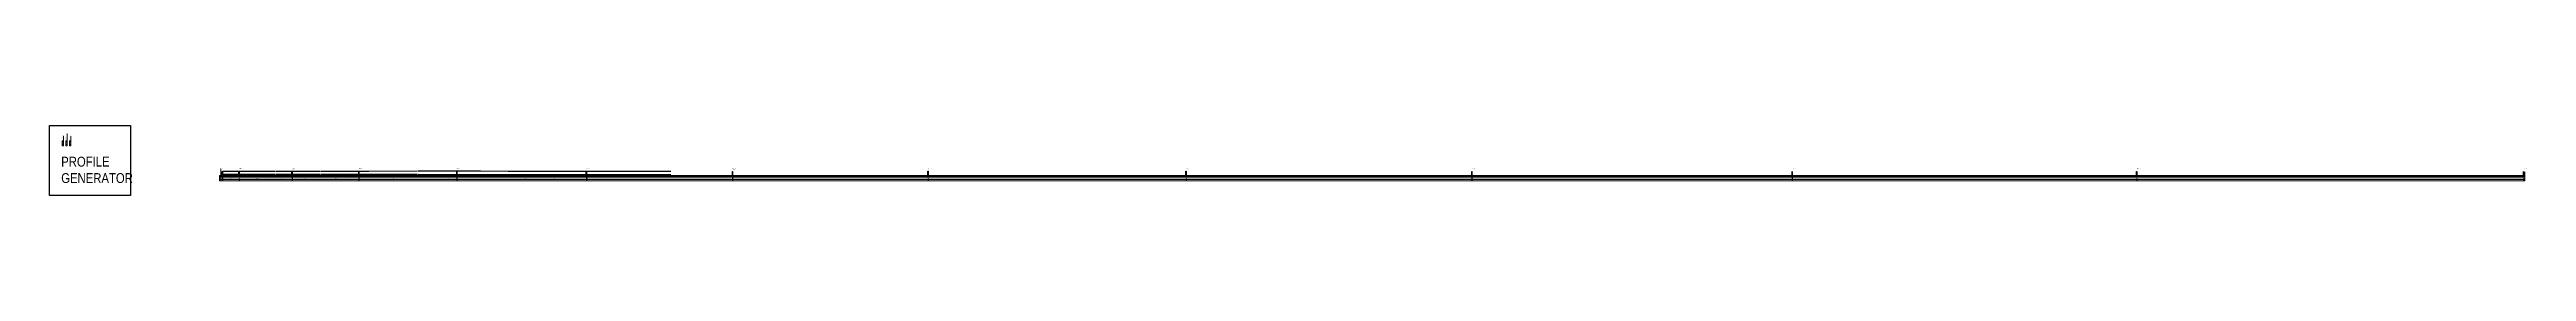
# Model space of a CAD drawing. Header units: metres. Extents: x -765 to 10195, y -99 to 211.
import ezdxf

# ---------------------------------------------------------------- set-up
doc = ezdxf.new("R2010")
doc.units = ezdxf.units.M
doc.header["$MEASUREMENT"] = 0
doc.linetypes.add('CENTER', pattern=[2, 1.25, -0.25, 0.25, -0.25])
doc.layers.add('PDF_PDF2_Geometry', color=253, linetype='Continuous', lineweight=9, true_color=0xababab)
doc.layers.add('PDF_Text', color=7, linetype='Continuous')
doc.layers.add('SM_PP_GRIDTEXT', color=7, linetype='Continuous', lineweight=5)
doc.styles.add('ALL', font='swissc.ttf')

# ---------------------------------------------------------------- blocks, each defined once
blk = doc.blocks.new('template')
at = {"layer": 'PDF_PDF2_Geometry'}
blk.add_line((0, 25), (0, 44), dxfattribs=at)
at = {"layer": 'SM_PP_GRIDTEXT'}
for p, q in [((-6, 23), (-6, 0)), ((0, 23), (-6, 23)), ((-6, 19), (0, 19)), ((0, 14), (-6, 14)), ((-6, 0), (0, 0)), ((0, 44), (-1, 44)), ((0, 34), (-1, 34)), ((0, 24), (-1, 24)), ((0, 0), (0, 44)), ((0, 42), (0, 42)), ((0, 40), (0, 40)), ((0, 38), (0, 38)), ((0, 36), (0, 36)), ((0, 32), (0, 32)), ((0, 30), (0, 30)), ((0, 28), (0, 28)), ((0, 26), (0, 26))]:
    blk.add_line(p, q, dxfattribs=at)
blk.add_lwpolyline([(-6, 6), (0, 6)], dxfattribs=at)
at = {"layer": 'PDF_Text', "insert": (-5, 26), "char_height": 1.26, "attachment_point": 7, "rotation": 90, "style": 'ALL'}
blk.add_mtext('Elevation (m)', dxfattribs=at)
at = {"layer": 'PDF_Text', "char_height": 1.26, "attachment_point": 7, "style": 'ALL'}
for s, insert in [('GL(m)', (-6, 21)), ('IL(m)', (-6, 15)), ('CH(m)', (-6, 3)), ('-5.00', (-5, 24)), ('5.00', (-4, 44)), ('0.00', (-4, 34))]:
    blk.add_mtext(s, dxfattribs=dict(at, insert=insert))
at = {"layer": 'PDF_Text', "insert": (-6, 7), "char_height": 1.26, "width": 12.57, "attachment_point": 7, "style": 'ALL'}
blk.add_mtext('D(mm)\\P\\pxt2;L(m)\\P\\ptz;Slope', dxfattribs=at)
blk = doc.blocks.new('template0510')
at = {"layer": 'PDF_PDF2_Geometry'}
blk.add_line((0, 25), (0, 44), dxfattribs=at)
at = {"layer": 'SM_PP_GRIDTEXT'}
for p, q in [((-6, 23), (-6, 0)), ((0, 23), (-6, 23)), ((-6, 19), (0, 19)), ((0, 14), (-6, 14)), ((-6, 0), (0, 0)), ((0, 44), (-1, 44)), ((0, 34), (-1, 34)), ((0, 24), (-1, 24)), ((0, 0), (0, 44)), ((0, 42), (0, 42)), ((0, 40), (0, 40)), ((0, 38), (0, 38)), ((0, 36), (0, 36)), ((0, 32), (0, 32)), ((0, 30), (0, 30)), ((0, 28), (0, 28)), ((0, 26), (0, 26))]:
    blk.add_line(p, q, dxfattribs=at)
blk.add_lwpolyline([(-6, 6), (0, 6)], dxfattribs=at)
at = {"layer": 'PDF_Text', "insert": (-5, 26), "char_height": 1.26, "attachment_point": 7, "rotation": 90, "style": 'ALL'}
blk.add_mtext('Elevation (m)', dxfattribs=at)
at = {"layer": 'PDF_Text', "char_height": 1.26, "attachment_point": 7, "style": 'ALL'}
for s, insert in [('GL(m)', (-6, 21)), ('IL(m)', (-6, 15)), ('CH(m)', (-6, 3)), ('0.00', (-5, 24)), ('10.00', (-4, 44)), ('5.00', (-4, 34))]:
    blk.add_mtext(s, dxfattribs=dict(at, insert=insert))
at = {"layer": 'PDF_Text', "insert": (-6, 7), "char_height": 1.26, "width": 12.57, "attachment_point": 7, "style": 'ALL'}
blk.add_mtext('D(mm)\\P\\pxt2;L(m)\\P\\ptz;Slope', dxfattribs=at)
blk = doc.blocks.new('template10505')
at = {"layer": 'PDF_PDF2_Geometry'}
blk.add_line((0, 25), (0, 54), dxfattribs=at)
at = {"layer": 'SM_PP_GRIDTEXT'}
for p, q in [((-6, 23), (-6, 0)), ((0, 23), (-6, 23)), ((-6, 19), (0, 19)), ((0, 14), (-6, 14)), ((-6, 0), (0, 0)), ((0, 54), (-1, 54)), ((0, 44), (-1, 44)), ((0, 34), (-1, 34)), ((0, 24), (-1, 24)), ((0, 0), (0, 54)), ((0, 52), (0, 52)), ((0, 50), (0, 50)), ((0, 48), (0, 48)), ((0, 46), (0, 46)), ((0, 42), (0, 42)), ((0, 40), (0, 40)), ((0, 38), (0, 38)), ((0, 36), (0, 36)), ((0, 32), (0, 32)), ((0, 30), (0, 30)), ((0, 28), (0, 28)), ((0, 26), (0, 26))]:
    blk.add_line(p, q, dxfattribs=at)
blk.add_lwpolyline([(-6, 6), (0, 6)], dxfattribs=at)
at = {"layer": 'PDF_Text', "insert": (-5, 26), "char_height": 1.26, "attachment_point": 7, "rotation": 90, "style": 'ALL'}
blk.add_mtext('Elevation (m)', dxfattribs=at)
at = {"layer": 'PDF_Text', "char_height": 1.26, "attachment_point": 7, "style": 'ALL'}
for s, insert in [('GL(m)', (-6, 21)), ('IL(m)', (-6, 15)), ('CH(m)', (-6, 3)), ('-10.00', (-5, 24)), ('5.00', (-4, 54)), ('0.00', (-4, 44)), ('-5.00', (-4, 34))]:
    blk.add_mtext(s, dxfattribs=dict(at, insert=insert))
at = {"layer": 'PDF_Text', "insert": (-6, 7), "char_height": 1.26, "width": 12.57, "attachment_point": 7, "style": 'ALL'}
blk.add_mtext('D(mm)\\P\\pxt2;L(m)\\P\\ptz;Slope', dxfattribs=at)

msp = doc.modelspace()

# ---------------------------------------------------------------- linework, layer by layer
for p, q in [((73, -6), (1, -6)), ((73, -8), (1, -8)), ((234, -6), (75, -6)), ((234, -8), (75, -8)), ((294, -6), (236, -6)), ((294, -8), (236, -8)), ((432, -6), (296, -6)), ((432, -8), (296, -8)), ((573, -6), (434, -6)), ((573, -9), (434, -8)), ((646, -6), (574, -6)), ((646, -9), (574, -9)), ((864, -6), (648, -6)), ((864, -9), (648, -9)), ((1141, -7), (866, -6)), ((1141, -9), (866, -9)), ((1264, -7), (1142, -7)), ((1264, -9), (1142, -9)), ((1417, -7), (1265, -7)), ((1417, -9), (1265, -9)), ((1523, -7), (1418, -7)), ((1523, -10), (1418, -9)), ((1712, -7), (1524, -7)), ((1712, -10), (1524, -10)), ((1985, -8), (1713, -7)), ((1985, -10), (1713, -10))]:
    msp.add_line(p, q)
msp.add_lwpolyline([(-765, 211), (-406, 211), (-406, -99), (-765, -99)], close=True)
at = {"layer": 'GROUND_ELEVATION', "color": 3}
for p, q in [((73, 7), (1, 8)), ((234, 8), (75, 7)), ((294, 8), (236, 8)), ((432, 8), (296, 8)), ((573, 8), (434, 8)), ((646, 8), (574, 8)), ((864, 9), (648, 8)), ((1141, 9), (866, 9)), ((1264, 8), (1142, 9)), ((1417, 8), (1265, 8)), ((1523, 7), (1418, 8)), ((1712, 7), (1524, 7)), ((1985, 8), (1713, 7))]:
    msp.add_line(p, q, dxfattribs=at)
at = {"layer": 'lines', "color": 8, "linetype": 'CENTER'}
for p, q in [((0, 8), (0, -34)), ((74, 7), (74, -34)), ((309, 8), (309, -34)), ((604, 8), (604, -34)), ((1037, 8), (1037, -34)), ((1611, 8), (1611, -34)), ((2258, 8), (2258, -34)), ((3123, 9), (3123, -34)), ((4265, 9), (4265, -34)), ((5529, 8), (5529, -34)), ((6947, 8), (6947, -34)), ((8471, 7), (8471, -34)), ((10183, 7), (10183, -34))]:
    msp.add_line(p, q, dxfattribs=at)
at = {"layer": 'Profile Manhole'}
for p, q in [((-1, -8), (-1, 8)), ((-1, 8), (1, 8)), ((1, -8), (1, 8)), ((73, -8), (73, 7)), ((73, 7), (75, 7)), ((75, -8), (75, 7)), ((308, -8), (308, 8)), ((308, 8), (310, 8)), ((310, -8), (310, 8)), ((604, -8), (604, 8)), ((604, 8), (605, 8)), ((605, -8), (605, 8)), ((1037, -8), (1037, 8)), ((1037, 8), (1038, 8)), ((1038, -8), (1038, 8)), ((1610, -9), (1610, 8)), ((1610, 8), (1612, 8)), ((1612, -9), (1612, 8)), ((2257, -9), (2257, 8)), ((2257, 8), (2259, 8)), ((2259, -9), (2259, 8)), ((3122, -9), (3122, 9)), ((3122, 9), (3124, 9)), ((3124, -9), (3124, 9)), ((4264, -9), (4264, 9)), ((4264, 9), (4265, 9)), ((4265, -9), (4265, 9)), ((5529, -9), (5529, 8)), ((5529, 8), (5530, 8)), ((5530, -9), (5530, 8)), ((6946, -9), (6946, 8)), ((6946, 8), (6947, 8)), ((6947, -9), (6947, 8)), ((8470, -10), (8470, 7)), ((8470, 7), (8471, 7)), ((8471, -10), (8471, 7)), ((10182, -10), (10182, 7)), ((10182, 7), (10183, 7)), ((10183, -10), (10183, 7)), ((-1, -8), (1, -8)), ((73, -8), (75, -8)), ((308, -8), (310, -8)), ((604, -8), (605, -8)), ((1037, -8), (1038, -8)), ((1610, -9), (1612, -9)), ((2257, -9), (2259, -9)), ((3122, -9), (3124, -9)), ((4264, -9), (4265, -9)), ((5529, -9), (5530, -9)), ((6946, -9), (6947, -9)), ((8470, -10), (8471, -10)), ((10182, -10), (10183, -10))]:
    msp.add_line(p, q, dxfattribs=at)
at = {"layer": 'SM_PP_GRIDTEXT'}
for p, q in [((10188, -34), (10188, 6)), ((-7, -11), (10188, -11)), ((-7, -14), (10188, -14)), ((-7, -20), (10188, -20)), ((-7, -28), (10188, -28)), ((-7, -34), (10188, -34))]:
    msp.add_line(p, q, dxfattribs=at)

# ---------------------------------------------------------------- block references
for name, p in [('template0510', (-703, 121)), ('template10505', (-687, 121)), ('template', (-670, 121)), ('template10505', (-7, -34))]:
    msp.add_blockref(name, p)

# ---------------------------------------------------------------- texts
at = {"insert": (-713, 73), "char_height": 43.7, "width": 227.42, "attachment_point": 1, "style": 'ALL'}
msp.add_mtext('PROFILE GENERATOR', dxfattribs=at)
at = {"layer": 'ANNOTATION', "color": 7, "char_height": 1.26, "style": 'ALL'}
for s, insert, attachment_point in [('A13-03A-14\\PGL:4.2m/IL:-4.0m\\PDepth:8.2 m', (0, 23), 1), ('A13-03A-13\\PGL:3.64m/IL:-4.03m\\PDepth:7.67 m', (74, 22), 1), ('A13-03A-12\\PGL:4.03m/IL:-4.11m\\PDepth:8.14 m', (309, 23), 1), ('A13-03A-11\\PGL:3.94m/IL:-4.14m\\PDepth:8.08 m', (604, 22), 1), ('A13-03A-10\\PGL:4.02m/IL:-4.21m\\PDepth:8.23 m', (1037, 23), 1), ('A13-03A-09\\PGL:3.94m/IL:-4.28m\\PDepth:8.22 m', (1611, 22), 1), ('A13-03A-08\\PGL:4.12m/IL:-4.32m\\PDepth:8.44 m', (2258, 23), 1), ('A13-03A-07\\PGL:4.45m/IL:-4.43m\\PDepth:8.88 m', (3123, 23), 1), ('A13-03A-05\\PGL:4.35m/IL:-4.56m\\PDepth:8.91 m', (4265, 23), 1), ('A13-03A-04\\PGL:4.1m/IL:-4.62m\\PDepth:8.72 m', (5529, 23), 1), ('A13-03A-03\\PGL:3.87m/IL:-4.71m\\PDepth:8.58 m', (6947, 22), 1), ('A13-03A-02\\PGL:3.74m/IL:-4.77m\\PDepth:8.51 m', (8471, 22), 1), ('A13-03A-01\\PGL:3.59m/IL:-4.86m\\PDepth:8.45 m', (10183, 22), 1), ('Open Cut', (37, -3), 2), ('Ø1200mm\\PL=74.0 m\\P1:300', (37, -21), 2), ('Ø1200mm\\PL=161.1 m\\P1:300', (155, -21), 2), ('Open Cut ', (155, -3), 2), ('Open Cut ', (265, -3), 2), ('Ø1200mm\\PL=60.0 m\\P1:300', (265, -21), 2), ('Open Cut ', (364, -3), 2), ('Ø1200mm\\PL=137.9 m\\P1:300', (364, -21), 2), ('Open Cut ', (503, -3), 2), ('Ø1200mm\\PL=140.7 m\\P1:300', (503, -21), 2), ('Open Cut ', (610, -3), 2), ('Ø1200mm\\PL=73.4 m\\P1:300', (610, -21), 2), ('Open Cut ', (756, -3), 2), ('Ø1200mm\\PL=218.0 m\\P1:300', (756, -21), 2), ('Open Cut ', (1003, -3), 2), ('Ø1200mm\\PL=276.4 m\\P1:300', (1003, -21), 2), ('Open Cut ', (1203, -3), 2), ('Ø1200mm\\PL=123.2 m\\P1:300', (1203, -21), 2), ('Open Cut ', (1341, -3), 2), ('Ø1200mm\\PL=152.8 m\\P1:300', (1341, -21), 2), ('Ø1200mm\\PL=106.3 m\\P1:300', (1471, -21), 2), ('Open Cut ', (1471, -3), 2), ('Open Cut ', (1618, -3), 2), ('Ø1200mm\\PL=188.3 m\\P1:300', (1618, -21), 2), ('Ø1200mm\\PL=273.3 m\\P1:300', (1849, -21), 2), ('Open Cut ', (1849, -3), 2)]:
    msp.add_mtext(s, dxfattribs=dict(at, insert=insert, attachment_point=attachment_point))
at = {"layer": 'PDF_text', "color": 7, "style": 'ALL'}
for s, p in [('4.2', (-1, -14)), ('-4.0', (-1, -19)), ('0.0', (-1, -33)), ('3.64', (73, -14)), ('-4.03', (73, -19)), ('74.0', (73, -33)), ('4.03', (308, -14)), ('-4.11', (308, -19)), ('235.1', (308, -33)), ('3.94', (604, -14)), ('-4.14', (604, -19)), ('295.1', (604, -33)), ('4.02', (1037, -14)), ('-4.21', (1037, -19)), ('433.0', (1037, -33)), ('3.94', (1610, -14)), ('-4.28', (1610, -19)), ('573.7', (1610, -33)), ('4.12', (2257, -14)), ('-4.32', (2257, -19)), ('647.1', (2257, -33)), ('4.45', (3122, -14)), ('-4.43', (3122, -19)), ('865.1', (3122, -33)), ('4.35', (4264, -14)), ('-4.56', (4264, -19)), ('1141.5', (4264, -33)), ('4.1', (5529, -14)), ('-4.62', (5529, -19)), ('1264.7', (5529, -33)), ('3.87', (6946, -14)), ('-4.71', (6946, -19)), ('1417.5', (6946, -33)), ('3.74', (8470, -14)), ('-4.77', (8470, -19)), ('1523.8', (8470, -33)), ('3.59', (10182, -14)), ('-4.86', (10182, -19)), ('1712.1', (10182, -33))]:
    msp.add_text(s, height=1.26, rotation=90, dxfattribs=at).set_placement(p)

doc.saveas('drawing.dxf')
